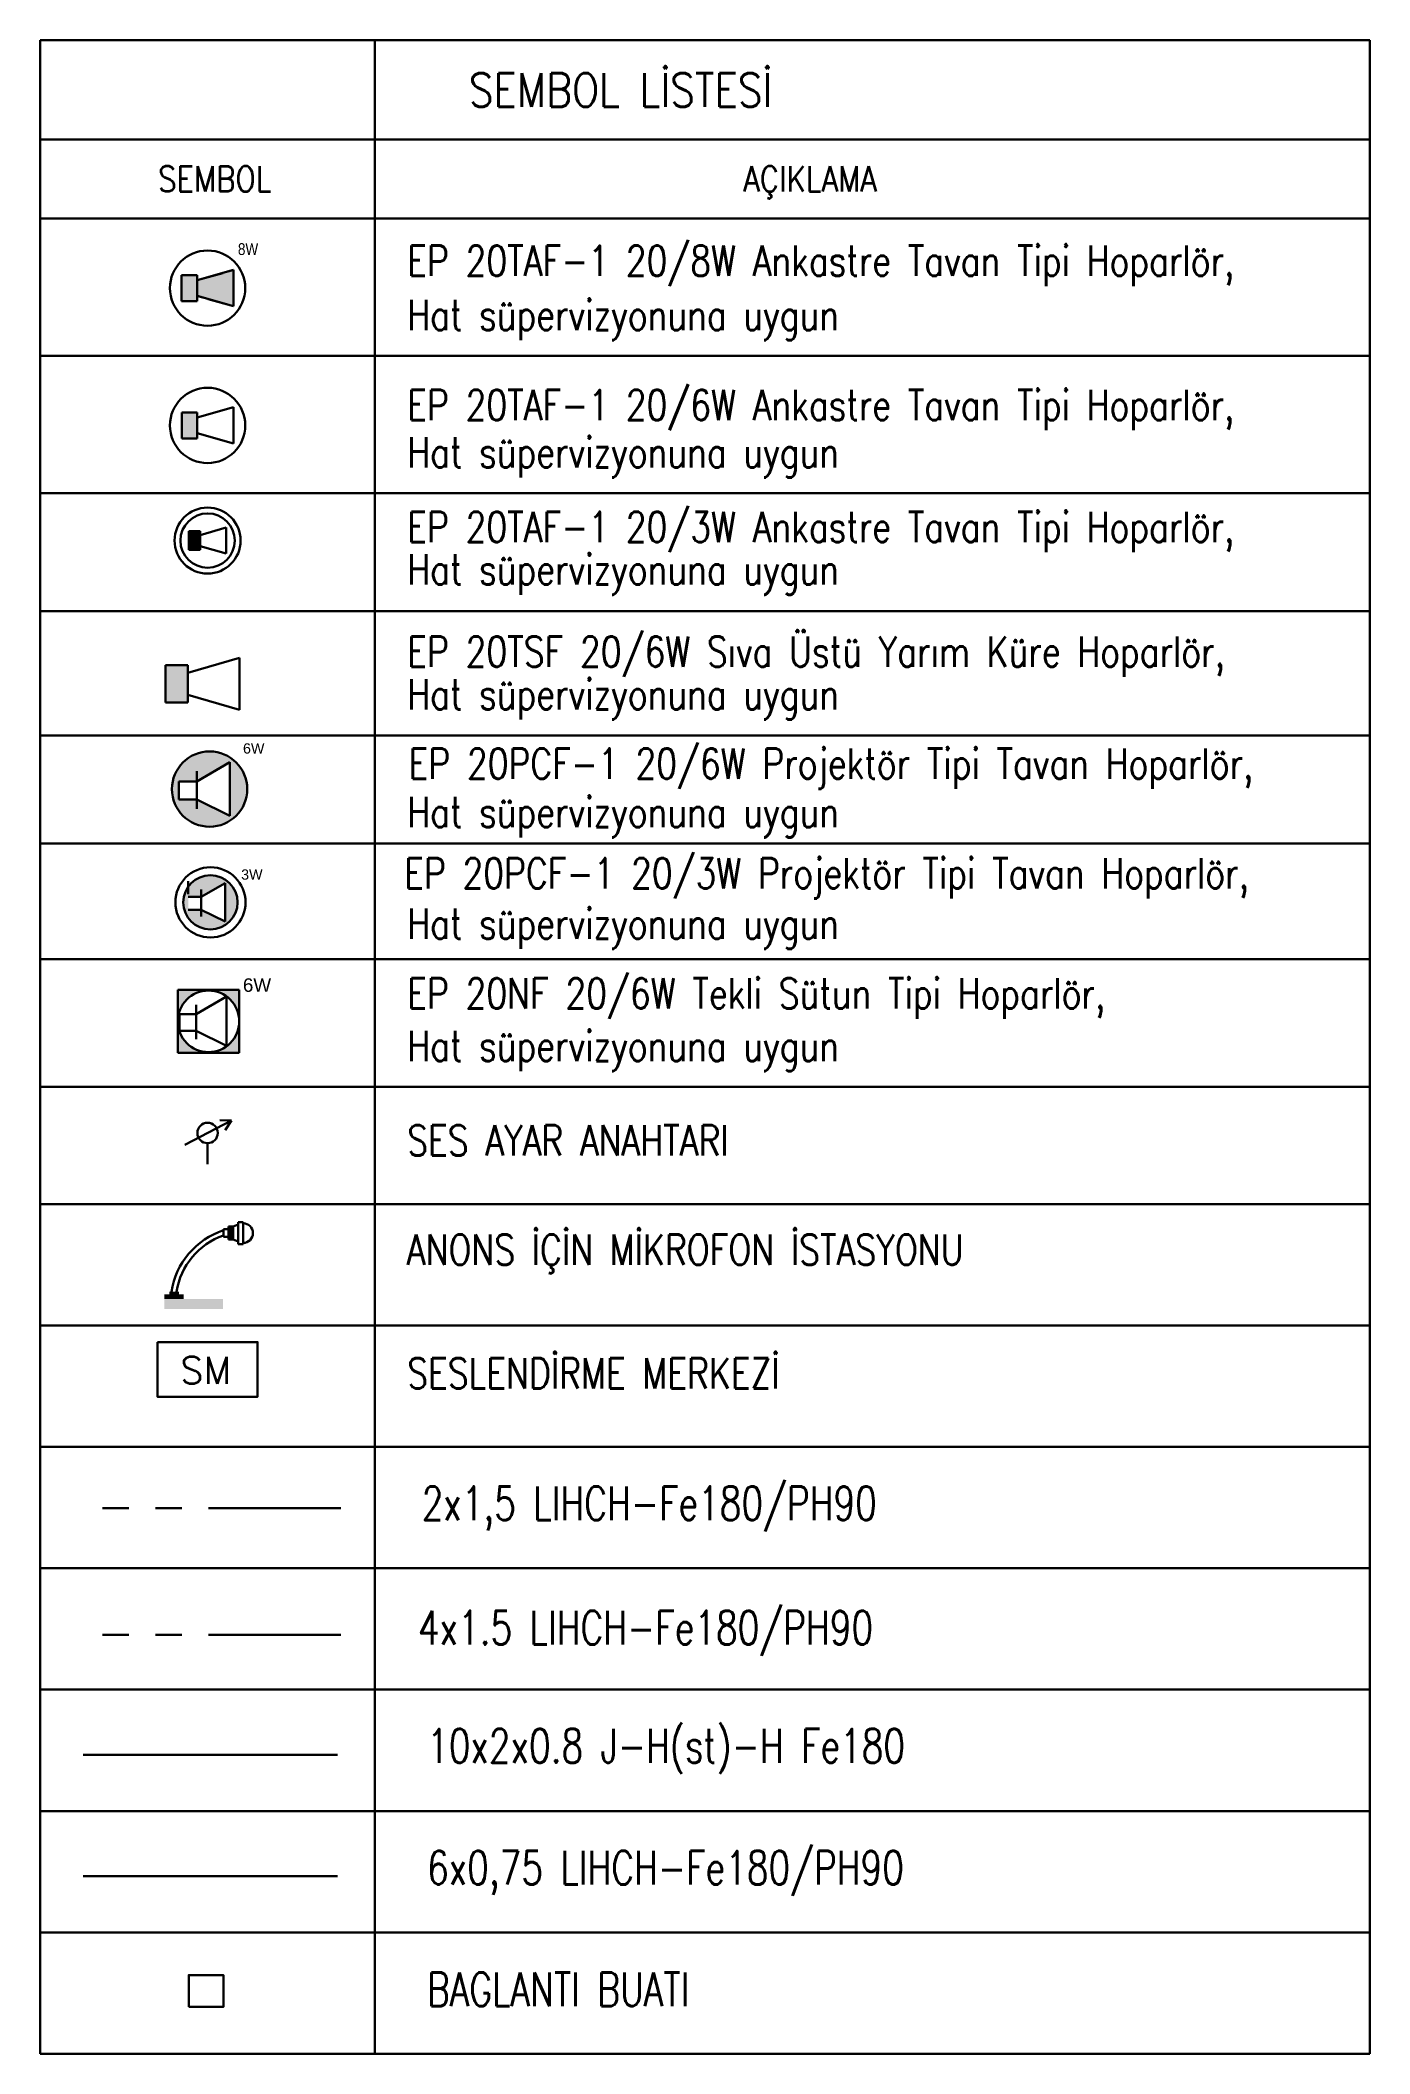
# Model space of a CAD drawing. Extents: x -1299 to 23780, y -3010 to 8106.
# Drawn here: x -1299 to -514, y 2773 to 3960 of the extents above; entities that cross this region are included whole.
import ezdxf
from ezdxf.enums import TextEntityAlignment as Align

# ---------------------------------------------------------------- set-up
doc = ezdxf.new("R2010")
doc.units = 0
doc.header["$LTSCALE"] = 25
doc.header["$MEASUREMENT"] = 0
doc.linetypes.add('PHANTOM2', pattern=[1.25, 0.625, -0.125, 0.125, -0.125, 0.125, -0.125])
doc.layers.get('0').update_dxf_attribs({"color": 9, "lineweight": 9})
for name, color, linetype, lineweight in [('E-3W ACİL ANONS İÇİN HOPARLÖR (GÖMME) (YANGINA DAYANIKLI)', 7, 'Continuous', 30), ('E-6W ACİL ANONS İÇİN HOPARLÖR (GÖMME) (YANGINA DAYANIKLI)', 7, 'Continuous', 30), ('E-6W ACİL ANONS İÇİN HOPARLÖR (SIVAÜSTÜ) (YANGINA DAYANIKLI)', 7, 'Continuous', 30), ('E-KABLO', 7, 'Continuous', 30), ('E-MESH TAVAN', 1, 'Continuous', 30), ('E-MİKROFON', 7, 'Continuous', 30), ('E-SES AYAR ANAHTARI', 7, 'Continuous', 30), ('E-SESLENDİRME MERKEZİ (MÜZİK YAYINI) (OTEL)', 7, 'Continuous', 30), ('E-YAZI', 7, 'Continuous', 30), ('Seslendirme', 7, 'Continuous', 30)]:
    doc.layers.add(name, color=color, linetype=linetype, lineweight=lineweight)
doc.styles.add('Arial', font='arial.ttf', dxfattribs={"height": 2.5})
doc.styles.add('E-YAZI', font='txttw.shx')
doc.styles.add('ILGAZ', font='txttw.shx')
doc.styles.add('MuuM_TEXT-STANDART', font='ARIALN.TTF')

msp = doc.modelspace()

# ---------------------------------------------------------------- texts
at = {"layer": 'E-YAZI', "color": 4, "style": 'E-YAZI', "width": 0.85}
for s, height, p in [('SEMBOL LİSTESİ', 19.889, (-956.4, 3930.9)), ('SEMBOL', 14.92, (-1195.8, 3878.4)), ('AÇIKLAMA', 14.92, (-844.7, 3878.4))]:
    msp.add_text(s, height=height, dxfattribs=at).set_placement(p, align=Align.MIDDLE_CENTER)
at = {"layer": 'E-YAZI', "color": 3}
for s, height, style, width, p in [('EP 20TAF-1 20/8W Ankastre Tavan Tipi Hoparlör,', 17.9, 'E-YAZI', 0.8, (-1082.2, 3821.2)), ('Hat süpervizyonuna uygun', 17.9, 'E-YAZI', 0.8, (-1082.2, 3789.2)), ('EP 20TAF-1 20/6W Ankastre Tavan Tipi Hoparlör,', 17.9, 'E-YAZI', 0.8, (-1082.2, 3736.1)), ('Hat süpervizyonuna uygun', 17.9, 'E-YAZI', 0.8, (-1082.2, 3708.2)), ('EP 20TAF-1 20/3W Ankastre Tavan Tipi Hoparlör,', 17.9, 'E-YAZI', 0.8, (-1082.2, 3664.2)), ('Hat süpervizyonuna uygun', 17.9, 'E-YAZI', 0.8, (-1082.2, 3639.1)), ('EP 20TSF 20/6W Sıva Üstü Yarım Küre Hoparlör,', 17.9, 'E-YAZI', 0.8, (-1082.2, 3590.7)), ('Hat süpervizyonuna uygun', 17.9, 'E-YAZI', 0.8, (-1082.2, 3565.5)), ('EP 20PCF-1 20/6W Projektör Tipi Tavan Hoparlör,', 17.9, 'E-YAZI', 0.8, (-1081.4, 3524.6)), ('Hat süpervizyonuna uygun', 17.9, 'E-YAZI', 0.8, (-1082.2, 3496)), ('EP 20PCF-1 20/3W Projektör Tipi Tavan Hoparlör,', 17.9, 'E-YAZI', 0.8, (-1084, 3459.9)), ('Hat süpervizyonuna uygun', 17.9, 'E-YAZI', 0.8, (-1082.2, 3430.2)), ('EP 20NF 20/6W Tekli Sütun Tipi Hoparlör,', 17.9, 'E-YAZI', 0.8, (-1082.2, 3389)), ('Hat süpervizyonuna uygun', 17.9, 'E-YAZI', 0.8, (-1082.2, 3358.1)), ('SES AYAR ANAHTARI', 17.9, 'E-YAZI', 0.8, (-1082.2, 3302.3)), ('ANONS İÇİN MİKROFON İSTASYONU', 17.9, 'E-YAZI', 0.8, (-1082.4, 3237.9, 0)), ('SESLENDİRME MERKEZİ ', 17.9, 'E-YAZI', 0.8, (-1082.2, 3165)), ('2x1,5 LIHCH-Fe180/PH90', 19.889, 'ILGAZ', 0.75, (-1073.7, 3087.3, 0)), ('4x1.5 LIHCH-Fe180/PH90', 19.889, 'ILGAZ', 0.75, (-1075.9, 3013.9, 0)), ('10x2x0.8 J-H(st)-H Fe180', 19.889, 'ILGAZ', 0.75, (-1070.5, 2944.2, 0)), ('6x0,75 LIHCH-Fe180/PH90', 19.889, 'ILGAZ', 0.75, (-1070.5, 2872.3, 0)), ('BAGLANTI BUATI', 19.889, 'ILGAZ', 0.75, (-1070.5, 2800.6, 0))]:
    msp.add_text(s, height=height, dxfattribs=dict(at, style=style, width=width)).set_placement(p)

# ---------------------------------------------------------------- blocks, each defined once
blk = doc.blocks.new('100_3W ACİL ANONS İÇİN HOPARLÖR (GÖMME) (YANGINA DAYANIKLI)')
at = {"layer": 'E-3W ACİL ANONS İÇİN HOPARLÖR (GÖMME) (YANGINA DAYANIKLI)', "color": 4}
for p, q in [((-1.58, -0.79), (-1.58, 0.79)), ((-1.58, 0.79), (-0.63, 0.79)), ((-0.63, 0.47), (1.58, 1.11)), ((-0.63, 0.79), (-0.63, -0.79)), ((1.58, -1.11), (1.58, 1.11)), ((-0.63, -0.79), (-1.58, -0.79)), ((-0.63, -0.47), (1.58, -1.11))]:
    blk.add_line(p, q, dxfattribs=at)
at = {"layer": 'E-3W ACİL ANONS İÇİN HOPARLÖR (GÖMME) (YANGINA DAYANIKLI)', "color": 3}
for radius in [2.8, 2.3]:
    blk.add_circle((0, 0), radius, dxfattribs=at)
at = {"layer": 'E-3W ACİL ANONS İÇİN HOPARLÖR (GÖMME) (YANGINA DAYANIKLI)', "color": 4}
blk.add_solid([(-1.58, 0.79), (-0.63, 0.79), (-1.58, -0.79), (-0.63, -0.79)], dxfattribs=at)
blk = doc.blocks.new('100_SES AYAR ANAHTARI')
at = {"layer": 'E-SES AYAR ANAHTARI', "color": 4}
for p, q in [((1.78, 3.25), (-1.69, 1.43)), ((1.78, 3.25), (0.92, 3.28)), ((1.78, 3.25), (1.31, 2.53)), ((0, 0), (0, 1.56))]:
    blk.add_line(p, q, dxfattribs=at)
blk.add_circle((0, 2.32), 0.756, dxfattribs=at)
blk = doc.blocks.new('100_SESLENDİRME MERKEZİ (MÜZİK YAYINI) (OTEL)')
at = {"layer": 'E-SESLENDİRME MERKEZİ (MÜZİK YAYINI) (OTEL)', "color": 4}
blk.add_lwpolyline([(-2.97, 3.24), (2.97, 3.24), (2.97, 0), (-2.97, 0)], close=True, dxfattribs=at)
at = {"layer": 'E-SESLENDİRME MERKEZİ (MÜZİK YAYINI) (OTEL)', "color": 3, "style": 'E-YAZI'}
blk.add_text('SM', height=1.6, dxfattribs=at).set_placement((-1.62, 0.77))
blk = doc.blocks.new('10_MİKROFON')
at = {"layer": 'E-MİKROFON', "color": 3, "linetype": 'Continuous'}
for p, q in [((258, 518), (222, 518)), ((222, 518), (222, 460)), ((258, 460), (222, 460)), ((294, 537), (258, 537)), ((258, 537), (258, 442)), ((276, 537), (276, 442)), ((294, 537), (331, 553)), ((294, 537), (294, 442)), ((331, 571), (367, 571)), ((331, 571), (331, 408)), ((367, 571), (367, 408)), ((294, 442), (258, 442)), ((294, 442), (331, 426)), ((331, 408), (367, 408))]:
    blk.add_line(p, q, dxfattribs=at)
for centre, radius, start, end in [((396, -29), 566, 107.9317, 171.5065), ((396, -29), 530, 109.2064, 170.9199), ((367, 489), 72.6, 270, 90)]:
    blk.add_arc(centre, radius, start, end, dxfattribs=at)
for points in [[(-73, 36), (-218, 36), (-73, 0), (-218, 0)], [(218, 0), (-218, 0), (218, -73), (-218, -73)], [(-109, 54), (-109, 36), (-181, 54), (-181, 36)]]:
    blk.add_solid(points, dxfattribs=at)
blk = doc.blocks.new('100_6W ACİL ANONS İÇİN HOPARLÖR (SIVAÜSTÜ) (YANGINA DAYANIKLI)')
at = {"layer": 'E-6W ACİL ANONS İÇİN HOPARLÖR (SIVAÜSTÜ) (YANGINA DAYANIKLI)'}
blk.add_hatch(color=4, dxfattribs=at).paths.add_polyline_path([(0, 1.1), (1.32, 1.1), (1.32, -1.1), (0, -1.1)])
at = {"layer": 'E-6W ACİL ANONS İÇİN HOPARLÖR (SIVAÜSTÜ) (YANGINA DAYANIKLI)', "color": 4}
for p, q in [((1.32, 0.66), (4.39, 1.54)), ((4.39, -1.54), (4.39, 1.54)), ((0, -1.1), (0, 1.1)), ((0, 1.1), (1.32, 1.1)), ((1.32, 1.1), (1.32, -1.1)), ((1.32, -1.1), (0, -1.1)), ((1.32, -0.66), (4.39, -1.54))]:
    blk.add_line(p, q, dxfattribs=at)
blk = doc.blocks.new('ep20n')
at = {"layer": 'Seslendirme'}
h = blk.add_hatch(color=3, dxfattribs=at)
h.paths.add_polyline_path([(59.4, -30.4), (59.4, 0, -1), (0, 0), (0, -30.4)])
h.paths.add_polyline_path([(0, 30.4), (0, 0, -1), (59.4, 0), (59.4, 30.4)])
at = {"layer": 'Seslendirme', "color": 3}
for p, q in [((59.4, 30.4), (0, 30.4)), ((0, 30.4), (0, -30.4)), ((17.8, 6.9), (47, 24)), ((47, 24, 943.8), (47, -23.5, 943.8)), ((59.4, -30.4), (59.4, 30.4)), ((1.8, -9.1), (1.8, 6.9)), ((1.8, 6.9), (17.8, 6.9)), ((17.8, 16), (17.8, -17.3)), ((17.8, -9.1), (1.8, -9.1)), ((47, -23.5), (17.8, -9.1)), ((0, -30.4), (59.4, -30.4))]:
    blk.add_line(p, q, dxfattribs=at)
blk.add_circle((29.7, 0), 29.7, dxfattribs=at)
at = {"color": 3, "insert": (62.9, 41.5), "char_height": 13, "attachment_point": 1, "style": 'Arial'}
blk.add_mtext_dynamic_manual_height_columns('6W', width=11.178, gutter_width=12.5, heights=[0], dxfattribs=at)
blk = doc.blocks.new('100_6W ACİL ANONS İÇİN HOPARLÖR (GÖMME) (YANGINA DAYANIKLI)')
at = {"layer": 'E-6W ACİL ANONS İÇİN HOPARLÖR (GÖMME) (YANGINA DAYANIKLI)', "color": 4}
for p, q in [((-2.19, -1.1), (-2.19, 1.1)), ((-2.19, 1.1), (-0.88, 1.1)), ((-0.88, 0.66), (2.19, 1.54)), ((-0.88, 1.1), (-0.88, -1.1)), ((2.19, -1.54), (2.19, 1.54)), ((-0.88, -1.1), (-2.19, -1.1)), ((-0.88, -0.66), (2.19, -1.54))]:
    blk.add_line(p, q, dxfattribs=at)
at = {"layer": 'E-6W ACİL ANONS İÇİN HOPARLÖR (GÖMME) (YANGINA DAYANIKLI)', "color": 3}
blk.add_circle((0, 0), 3.19, dxfattribs=at)
at = {"layer": 'E-6W ACİL ANONS İÇİN HOPARLÖR (GÖMME) (YANGINA DAYANIKLI)', "color": 4}
blk.add_solid([(-2.19, 1.1), (-0.88, 1.1), (-2.19, -1.1), (-0.88, -1.1)], dxfattribs=at)
blk = doc.blocks.new('100_8W ACİL ANONS İÇİN HOPARLÖR (GÖMME) (YANGINA DAYANIKLI)')
at = {"layer": 'E-6W ACİL ANONS İÇİN HOPARLÖR (GÖMME) (YANGINA DAYANIKLI)', "linetype": 'PHANTOM2'}
h = blk.add_hatch(color=4, dxfattribs=at)
h.dxf.hatch_style = 1
h.paths.add_polyline_path([(-2515.1, 4571.6), (-2493.7, 4577.7), (-2493.7, 4556.3), (-2515.1, 4562.4)])
h.paths.add_polyline_path([(-2493.7, 4556.3), (-2515.1, 4562.4)], flags=17)
at = {"layer": 'E-6W ACİL ANONS İÇİN HOPARLÖR (GÖMME) (YANGINA DAYANIKLI)', "color": 4}
for p, q in [((-2524.3, 4559.4), (-2524.3, 4574.7)), ((-2524.3, 4574.7), (-2515.1, 4574.7)), ((-2515.1, 4571.6), (-2493.7, 4577.7)), ((-2515.1, 4574.7), (-2515.1, 4559.4)), ((-2493.7, 4556.3), (-2493.7, 4577.7)), ((-2515.1, 4562.4), (-2493.7, 4556.3)), ((-2515.1, 4559.4), (-2524.3, 4559.4))]:
    blk.add_line(p, q, dxfattribs=at)
at = {"layer": 'E-6W ACİL ANONS İÇİN HOPARLÖR (GÖMME) (YANGINA DAYANIKLI)', "color": 4, "linetype": 'PHANTOM2'}
for p, q in [((-2515.1, 4571.6), (-2493.7, 4577.7)), ((-2493.7, 4577.7), (-2493.7, 4556.3)), ((-2515.1, 4571.6), (-2515.1, 4562.4)), ((-2515.1, 4562.4), (-2515.1, 4571.6)), ((-2493.7, 4556.3), (-2515.1, 4562.4))]:
    blk.add_line(p, q, dxfattribs=at)
at = {"layer": 'E-6W ACİL ANONS İÇİN HOPARLÖR (GÖMME) (YANGINA DAYANIKLI)', "color": 3}
blk.add_circle((-2509, 4567), 22.2, dxfattribs=at)
at = {"layer": 'E-6W ACİL ANONS İÇİN HOPARLÖR (GÖMME) (YANGINA DAYANIKLI)', "color": 4}
blk.add_solid([(-2524.3, 4574.7), (-2515.1, 4574.7), (-2524.3, 4559.4), (-2515.1, 4559.4)], dxfattribs=at)
at = {"layer": 'E-6W ACİL ANONS İÇİN HOPARLÖR (GÖMME) (YANGINA DAYANIKLI)', "color": 3, "insert": (-2491.1, 4593.5), "char_height": 6.96, "attachment_point": 1, "style": 'MuuM_TEXT-STANDART'}
blk.add_mtext_dynamic_manual_height_columns('8W', width=2.084, gutter_width=150, heights=[0], dxfattribs=at)
blk = doc.blocks.new('100_3W ACİL ANONS İÇİN HOPARLÖR (SARKIT) (YANGINA DAYANIKLI)')
at = {"layer": 'Seslendirme'}
h = blk.add_hatch(color=3, dxfattribs=at)
h.paths.add_polyline_path([(-5215.7, 3851.7, 1), (-5183.7, 3851.7, 1)])
h.paths.add_polyline_path([(-5191.1, 3863.1), (-5191.1, 3840.4), (-5205.1, 3847.3), (-5212.8, 3847.3), (-5212.8, 3855), (-5205.1, 3855)], flags=16)
at = {"layer": 'E-YAZI', "color": 3, "linetype": 'Continuous', "ltscale": 100}
blk.add_circle((-5199.7, 3851.7, 0), 20.7, dxfattribs=at)
at = {"layer": 'Seslendirme', "color": 3}
for p, q in [((-5205.1, 3855, 0), (-5191.1, 3863.1, 0)), ((-5191.1, 3863.1, 452.5), (-5191.1, 3840.4, 452.5)), ((-5212.8, 3855, 0), (-5205.1, 3855, 0)), ((-5205.1, 3859.3, 0), (-5205.1, 3843.3, 0)), ((-5205.1, 3847.3, 0), (-5212.8, 3847.3, 0)), ((-5191.1, 3840.4, 0), (-5205.1, 3847.3, 0))]:
    blk.add_line(p, q, dxfattribs=at)
blk.add_circle((-5199.7, 3851.7, 0), 16, dxfattribs=at)
at = {"color": 3, "insert": (-5181.6, 3871.1, 0), "char_height": 6.03, "attachment_point": 1, "style": 'Arial'}
blk.add_mtext_dynamic_manual_height_columns('3W', width=27.142, gutter_width=12.5, heights=[0], dxfattribs=at)
blk = doc.blocks.new('100_6W ACİL ANONS İÇİN HOPARLÖR (SARKIT) (YANGINA DAYANIKLI)')
at = {"layer": 'Seslendirme'}
h = blk.add_hatch(color=3, dxfattribs=at)
h.paths.add_polyline_path([(-22.2, 0, 1), (22.2, 0, 1)])
h.paths.add_polyline_path([(12, 15.9), (12, -15.7), (-7.5, -6.1), (-18.2, -6.1), (-18.2, 4.5), (-7.5, 4.5)], flags=16)
at = {"layer": 'Seslendirme', "color": 3}
for p, q in [((-7.5, 4.5), (12, 15.9)), ((12, 15.9, 628.7), (12, -15.7, 628.7)), ((-18.2, 4.5), (-7.5, 4.5)), ((-18.2, -6.1), (-18.2, 4.5)), ((-7.5, 10.6), (-7.5, -11.6)), ((-7.5, -6.1), (-18.2, -6.1)), ((12, -15.7), (-7.5, -6.1))]:
    blk.add_line(p, q, dxfattribs=at)
blk.add_circle((0, 0), 22.2, dxfattribs=at)
at = {"color": 3, "insert": (19.7, 27), "char_height": 6.03, "attachment_point": 1, "style": 'Arial'}
blk.add_mtext_dynamic_manual_height_columns('6W', width=27.142, gutter_width=12.5, heights=[0], dxfattribs=at)

# ---------------------------------------------------------------- linework, layer by layer
at = {"layer": 'E-KABLO', "color": 5, "linetype": 'PHANTOM2', "ltscale": 5}
msp.add_line((-1121.4, 3094.3), (-1273.4, 3094.3), dxfattribs=at)
at = {"layer": 'E-KABLO', "color": 6, "linetype": 'PHANTOM2', "ltscale": 5}
msp.add_line((-1121.4, 3019.7), (-1273.4, 3019.7), dxfattribs=at)
at = {"layer": 'E-KABLO', "color": 4, "linetype": 'PHANTOM2', "ltscale": 10}
msp.add_line((-1273.4, 2948.8), (-1123.4, 2948.8), dxfattribs=at)
at = {"layer": 'E-KABLO', "color": 3, "linetype": 'PHANTOM2', "ltscale": 10}
msp.add_line((-1273.4, 2877.2), (-1123.4, 2877.2), dxfattribs=at)
at = {"layer": 'E-YAZI', "color": 4}
for p, q in [((-1298.7, 3960.2), (-1298.7, 2772.5)), ((-1298.7, 3960.2), (-514.5, 3960.2)), ((-514.5, 3960.2), (-514.5, 2772.5)), ((-1298.7, 3901.6), (-514.5, 3901.6)), ((-1298.7, 3855), (-514.5, 3855))]:
    msp.add_line(p, q, dxfattribs=at)
at = {"layer": 'E-YAZI', "color": 7}
for p, q in [((-1101.4, 3960.2), (-1101.4, 2772.5)), ((-1298.7, 3550.2), (-514.5, 3550.2)), ((-1298.7, 3486.4), (-514.5, 3486.4)), ((-1298.7, 3418.1), (-514.5, 3418.1)), ((-1298.7, 3342.8), (-514.5, 3342.8))]:
    msp.add_line(p, q, dxfattribs=at)
at = {"layer": 'E-YAZI', "color": 7, "linetype": 'Continuous'}
for p, q in [((-1298.7, 3855), (-514.5, 3855)), ((-1298.7, 3774), (-514.5, 3774)), ((-1298.7, 3693), (-514.5, 3693)), ((-1298.7, 3623.5), (-514.5, 3623.5)), ((-1298.7, 3273.7), (-514.5, 3273.7)), ((-1298.7, 3202.1), (-514.5, 3202.1)), ((-1298.7, 3130.5), (-514.5, 3130.5)), ((-1298.7, 3058.9), (-514.5, 3058.9)), ((-1298.7, 2987.3), (-514.5, 2987.3)), ((-1298.7, 2915.7), (-514.5, 2915.7)), ((-1298.7, 2844.1), (-514.5, 2844.1))]:
    msp.add_line(p, q, dxfattribs=at)
at = {"layer": 'E-YAZI', "color": 4, "linetype": 'Continuous'}
msp.add_line((-1298.7, 2772.5), (-514.5, 2772.5), dxfattribs=at)
at = {"layer": 'E-YAZI', "color": 4}
msp.add_lwpolyline([(-1298.7, 3960.2), (-523.8, 3960.2)], dxfattribs=at)
at = {"layer": 'E-YAZI', "color": 3, "linetype": 'Continuous', "ltscale": 100, "elevation": 0}
msp.add_lwpolyline([(-1211.1, 2800.1), (-1190.7, 2800.1), (-1190.7, 2818.9), (-1211.1, 2818.9)], close=True, dxfattribs=at)
at = {"layer": 'Seslendirme', "color": 3}
msp.add_line((-1211.4, 3456.6, 0), (-1211.4, 3464.2, 0), dxfattribs=at)

# ---------------------------------------------------------------- block references
at = {"xscale": 0.6111059416221615, "yscale": 0.6111059416221615, "zscale": 0.6111059416221615}
msp.add_blockref('ep20n', (-1217.6, 3381.5, 0), dxfattribs=at)
at = {"layer": 'E-3W ACİL ANONS İÇİN HOPARLÖR (GÖMME) (YANGINA DAYANIKLI)', "xscale": 6.961111111111112, "yscale": 6.961111111111112, "zscale": 6.961111111111112}
msp.add_blockref('100_3W ACİL ANONS İÇİN HOPARLÖR (GÖMME) (YANGINA DAYANIKLI)', (-1200, 3665.1), dxfattribs=at)
at = {"layer": 'E-6W ACİL ANONS İÇİN HOPARLÖR (GÖMME) (YANGINA DAYANIKLI)', "color": 4, "linetype": 'PHANTOM2'}
msp.add_blockref('100_8W ACİL ANONS İÇİN HOPARLÖR (GÖMME) (YANGINA DAYANIKLI)', (1309, -753), dxfattribs=at)
at = {"layer": 'E-6W ACİL ANONS İÇİN HOPARLÖR (GÖMME) (YANGINA DAYANIKLI)', "xscale": 6.961111111111112, "yscale": 6.961111111111112, "zscale": 6.961111111111112}
msp.add_blockref('100_6W ACİL ANONS İÇİN HOPARLÖR (GÖMME) (YANGINA DAYANIKLI)', (-1200, 3733), dxfattribs=at)
at = {"layer": 'E-6W ACİL ANONS İÇİN HOPARLÖR (SIVAÜSTÜ) (YANGINA DAYANIKLI)', "xscale": 9.944444444444445, "yscale": 9.944444444444445, "zscale": 9.944444444444445}
msp.add_blockref('100_6W ACİL ANONS İÇİN HOPARLÖR (SIVAÜSTÜ) (YANGINA DAYANIKLI)', (-1224.8, 3580.6), dxfattribs=at)
at = {"layer": 'E-MESH TAVAN', "color": 6, "linetype": 'PHANTOM2'}
for name, p in [('100_6W ACİL ANONS İÇİN HOPARLÖR (SARKIT) (YANGINA DAYANIKLI)', (-1198.8, 3518.5, 0)), ('100_3W ACİL ANONS İÇİN HOPARLÖR (SARKIT) (YANGINA DAYANIKLI)', (4001.4, -400))]:
    msp.add_blockref(name, p, dxfattribs=at)
at = {"layer": 'E-MİKROFON', "color": 6, "linetype": 'Continuous', "xscale": 0.07955555555555556, "yscale": 0.07955555555555556, "zscale": 0.07955555555555556}
msp.add_blockref('10_MİKROFON', (-1208.2, 3217.7), dxfattribs=at)
at = {"layer": 'E-SES AYAR ANAHTARI', "xscale": 7.955555555555556, "yscale": 7.955555555555556, "zscale": 7.955555555555556}
msp.add_blockref('100_SES AYAR ANAHTARI', (-1200, 3297.2), dxfattribs=at)
at = {"layer": 'E-SESLENDİRME MERKEZİ (MÜZİK YAYINI) (OTEL)', "xscale": 9.944444444444445, "yscale": 9.944444444444445, "zscale": 9.944444444444445}
msp.add_blockref('100_SESLENDİRME MERKEZİ (MÜZİK YAYINI) (OTEL)', (-1200, 3160.1), dxfattribs=at)

msp.set_redraw_order([(e.dxf.handle, doc.entitydb.next_handle()) for e in msp.query("TEXT MTEXT ATTDEF DIMENSION ARC_DIMENSION")])  # texts and dimensions are drawn at this point

doc.saveas('drawing.dxf')
